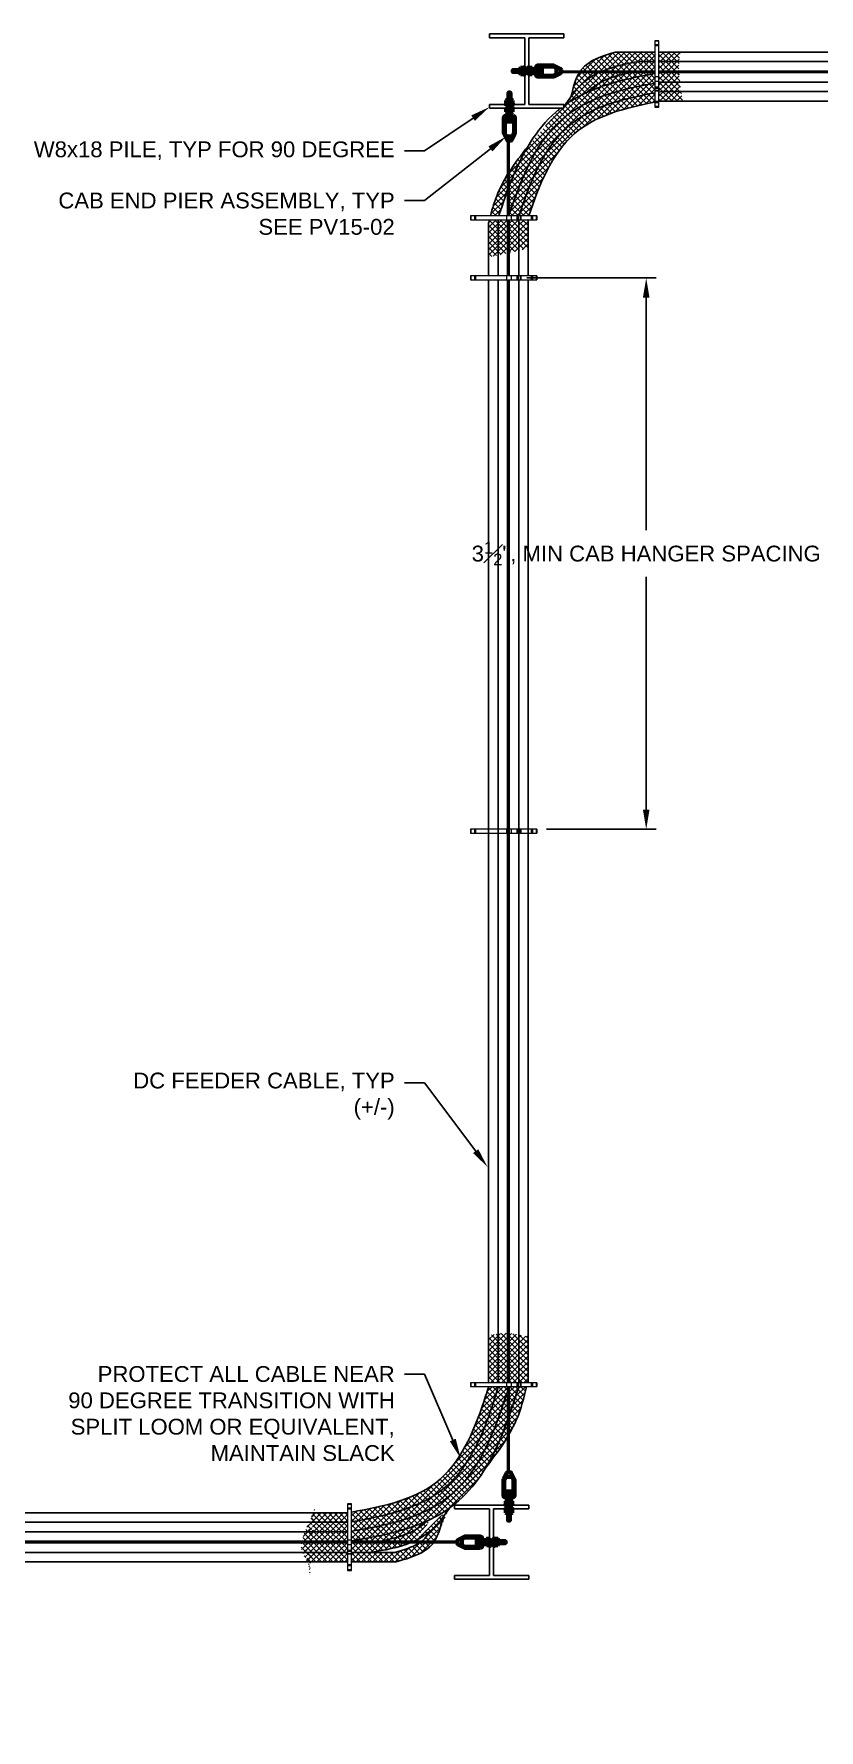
# Model space of a CAD drawing. Header units: inches. Extents: x -1851 to 6314, y -1304 to 4687.
# Drawn here: x 5504.25 to 5509.22, y 1822.73 to 1833.46 of the extents above; entities that cross this region are included whole.
import ezdxf
from ezdxf import colors
from ezdxf.entities.mleader import LeaderData, LeaderLine
from ezdxf.math import Vec2, Vec3

# ---------------------------------------------------------------- set-up
doc = ezdxf.new("R2010")
doc.units = ezdxf.units.IN
doc.header["$MEASUREMENT"] = 0
for name, color, linetype in [('DC Homerun', 8, 'Continuous'), ('E-DETL-CAB', 1, 'Continuous'), ('E-DETL-DF', 6, 'Continuous'), ('G-ANNO-TEXT', 1, 'Continuous'), ('S-BEAM', 7, 'Continuous'), ('WIRE MANAGEMENT', 4, 'Continuous'), ('XREF', 7, 'Continuous')]:
    doc.layers.add(name, color=color, linetype=linetype)
doc.layers.add('G-ANNO-NONPLOT', color=181, linetype='Continuous', plot=False)
doc.styles.add('NEI-A', font='arial.ttf')
doc.dimstyles.new('NEI-A', dxfattribs={"dimtxt": 0.1, "dimasz": 0.125, "dimexe": 0.0625, "dimexo": 0.0625, "dimgap": 0.0625, "dimtad": 0, "dimtih": 1, "dimtoh": 1, "dimdec": 4, "dimzin": 3, "dimdsep": 46, "dimlunit": 4, "dimtxsty": 'NEI-A', "dimcen": 0, "dimadec": 0, "dimazin": 0, "dimtfac": 0.75, "dimtdec": 4, "dimtofl": 0, "dimtmove": 0, "dimatfit": 3, "dimfxl": 1, "dimfrac": 1, "dimtolj": 1, "dimtzin": 0, "dimarcsym": 0})
pattern_1 = [(45, (-1886764.283495, -208742.922025), (-0.01767766952966, 0.01767766952966), []), (135, (-1886764.283495, -208742.922025), (-0.01767766952966, -0.01767766952966), [])]

msp = doc.modelspace()

# ---------------------------------------------------------------- blocks, each defined once
blk = doc.blocks.new('WBEAM')
at = {"layer": 'S-BEAM', "flags": 128}
for points in [[(1892263.8, 210565.29), (1892263.8, 210564.74)], [(1892263.8, 210565.29), (1892274.48, 210565.29)], [(1892263.8, 210564.74), (1892268.9, 210564.74)], [(1892268.9, 210555.16), (1892268.9, 210564.74)], [(1892269.46, 210564.74), (1892274.48, 210564.74)], [(1892269.46, 210555.16), (1892269.46, 210564.74)], [(1892274.48, 210565.29), (1892274.48, 210564.74)], [(1892263.8, 210555.16), (1892268.9, 210555.16)], [(1892263.8, 210554.62), (1892274.48, 210554.62)], [(1892269.46, 210555.16), (1892274.48, 210555.16)]]:
    blk.add_lwpolyline(points, dxfattribs=at)
at = {"layer": 'XREF', "flags": 128}
for points in [[(1892263.8, 210555.16), (1892263.8, 210554.62)], [(1892274.48, 210555.16), (1892274.48, 210554.62)]]:
    blk.add_lwpolyline(points, dxfattribs=at)
blk = doc.blocks.new('HANGER TOP')
at = {"layer": 'WIRE MANAGEMENT', "color": 4, "linetype": 'Continuous', "lineweight": 18, "elevation": 0.12, "flags": 128}
blk.add_lwpolyline([(1892241.66, 210595.8), (1892241.16, 210595.8), (1892241.16, 210587.4), (1892241.66, 210587.4)], close=True, dxfattribs=at)
for points in [[(1892241.66, 210595.8), (1892241.16, 210595.8)], [(1892241.66, 210595.74), (1892241.16, 210595.74)], [(1892241.66, 210595.26), (1892241.16, 210595.26)], [(1892241.66, 210595.13), (1892241.16, 210595.13)], [(1892241.66, 210591.22), (1892241.16, 210591.22)], [(1892241.66, 210590.64), (1892241.16, 210590.64)], [(1892241.66, 210589.91), (1892241.16, 210589.91)], [(1892241.66, 210589.77), (1892241.16, 210589.77)], [(1892241.66, 210589.49), (1892241.16, 210589.49)], [(1892241.66, 210589.43), (1892241.16, 210589.43)], [(1892241.66, 210588.09), (1892241.16, 210588.09)], [(1892241.66, 210587.95), (1892241.16, 210587.95)], [(1892241.66, 210587.46), (1892241.16, 210587.46)], [(1892241.66, 210587.4), (1892241.16, 210587.4)]]:
    blk.add_lwpolyline(points, dxfattribs=at)
blk = doc.blocks.new('*D70')
at = {"layer": 'Defpoints', "color": 0, "transparency": 16777216}
for p in [(5507.304, 1831.913, 0.006), (5507.43, 1828.426, 0.006), (5508.122, 1828.426)]:
    blk.add_point(p, dxfattribs=at)
at = {"layer": 'G-ANNO-TEXT', "color": 0, "lineweight": -2, "transparency": 16777216}
for p, q in [((5507.367, 1831.913), (5508.184, 1831.913)), ((5508.122, 1831.788), (5508.122, 1830.317)), ((5508.122, 1828.551), (5508.122, 1830.022)), ((5507.492, 1828.426), (5508.184, 1828.426))]:
    blk.add_line(p, q, dxfattribs=at)
at = {"layer": 'G-ANNO-TEXT', "color": 0, "transparency": 16777216}
for points in [[(5508.101, 1831.788), (5508.143, 1831.788), (5508.122, 1831.913)], [(5508.101, 1828.551), (5508.143, 1828.551), (5508.122, 1828.426)]]:
    blk.add_solid(points, dxfattribs=at)
at = {"layer": 'G-ANNO-TEXT', "color": 0, "transparency": 16777216, "insert": (5508.122, 1830.17), "char_height": 0.1, "attachment_point": 5, "style": 'NEI-A'}
blk.add_mtext('\\A1;3{\\H0.75x;\\S1#2;}", MIN CAB HANGER SPACING', dxfattribs=at)

# ---------------------------------------------------------------- dimensions: what is measured, and where the dimension line sits
at = {"layer": 'G-ANNO-TEXT'}
dim = msp.add_linear_dim(base=(5508.12194, 1828.42584), p1=(5507.3044, 1831.91334, 0.00593), p2=(5507.42984, 1828.42584, 0.00593), angle=90, text='<>, MIN CAB HANGER SPACING', dimstyle='NEI-A', dxfattribs=at)
dim.commit()
dim.dimension.update_dxf_attribs({"geometry": '*D70', "text_midpoint": (5508.12194, 1830.16959)})

# ---------------------------------------------------------------- hatches: boundary and pattern name
at = {"layer": 'DC Homerun'}
h = msp.add_hatch(dxfattribs=at)
h.set_pattern_fill('ANSI37', color=256, scale=0.2)
h.set_pattern_definition(pattern_1)
edge = h.paths.add_edge_path(flags=17)
edge.add_spline(control_points=[(5507.38044, 1832.30602), (5507.44237, 1832.49549), (5507.60116, 1832.88957), (5507.98201, 1832.98696), (5508.17686, 1833.02491)], knot_values=[0.1103675, 0.1103675, 0.1103675, 0.1103675, 0.70193898, 1.25302087, 1.25302087, 1.25302087, 1.25302087], degree=3, periodic=0)
edge.add_line((5508.17686, 1833.02491), (5508.17686, 1833.0839))
edge.add_spline(control_points=[(5508.17686, 1833.0839), (5508.10156, 1833.07025), (5508.0264, 1833.05487), (5507.83467, 1833.00021), (5507.72146, 1832.95172), (5507.53522, 1832.78931), (5507.4685, 1832.68102), (5507.37727, 1832.48305), (5507.34667, 1832.39604), (5507.31912, 1832.30602)], knot_values=[0.09771091, 0.09771091, 0.09771091, 0.09771091, 0.31058221, 0.31058221, 0.65940635, 0.65940635, 1.0082305, 1.0082305, 1.26584459, 1.26584459, 1.26584459, 1.26584459], degree=3, periodic=0)
edge.add_line((5507.31912, 1832.30602), (5507.38044, 1832.30602))
edge = h.paths.add_edge_path()
edge.add_spline(control_points=[(5507.31912, 1832.30602), (5507.34667, 1832.39604), (5507.37727, 1832.48305), (5507.4685, 1832.68102), (5507.53522, 1832.78931), (5507.72146, 1832.95172), (5507.83467, 1833.00021), (5508.0264, 1833.05487), (5508.10156, 1833.07025), (5508.17686, 1833.0839)], knot_values=[0.09771091, 0.09771091, 0.09771091, 0.09771091, 0.355325, 0.355325, 0.70414915, 0.70414915, 1.05297329, 1.05297329, 1.26584459, 1.26584459, 1.26584459, 1.26584459], degree=3, periodic=0)
edge.add_line((5508.17686, 1833.0839), (5508.17686, 1833.14488))
edge.add_spline(control_points=[(5508.17686, 1833.14488), (5508.09834, 1833.13083), (5508.01879, 1833.11489), (5507.81984, 1833.05867), (5507.70063, 1833.00934), (5507.46607, 1832.81322), (5507.38379, 1832.65554), (5507.29905, 1832.44124), (5507.27833, 1832.38023), (5507.25559, 1832.31681)], knot_values=[0.08774679, 0.08774679, 0.08774679, 0.08774679, 0.30735026, 0.30735026, 0.64748609, 0.64748609, 1.09604006, 1.09604006, 1.27537667, 1.27537667, 1.27537667, 1.27537667], degree=3, periodic=0)
edge.add_line((5507.25559, 1832.31681), (5507.25559, 1832.30602))
edge.add_line((5507.25559, 1832.30602), (5507.31912, 1832.30602))
edge = h.paths.add_edge_path()
edge.add_spline(control_points=[(5507.25559, 1832.31681), (5507.27833, 1832.38023), (5507.29905, 1832.44124), (5507.38379, 1832.65554), (5507.46607, 1832.81322), (5507.70063, 1833.00934), (5507.81984, 1833.05867), (5508.01879, 1833.11489), (5508.09834, 1833.13083), (5508.17686, 1833.14488)], knot_values=[0.08774679, 0.08774679, 0.08774679, 0.08774679, 0.2670834, 0.2670834, 0.71563737, 0.71563737, 1.0557732, 1.0557732, 1.27537667, 1.27537667, 1.27537667, 1.27537667], degree=3, periodic=0)
edge.add_line((5508.17686, 1833.14488), (5508.17686, 1833.20583))
edge.add_spline(control_points=[(5508.17686, 1833.20583), (5508.09558, 1833.19146), (5508.01191, 1833.17504), (5507.86828, 1833.13488), (5507.80737, 1833.11419), (5507.7481, 1833.08711)], knot_values=[0.07798936, 0.07798936, 0.07798936, 0.07798936, 0.30351142, 0.30351142, 0.46713475, 0.46713475, 0.46713475, 0.46713475], degree=3, periodic=0)
edge.add_spline(control_points=[(5507.7481, 1833.08711), (5507.69729, 1833.06389), (5507.64769, 1833.03598), (5507.60066, 1833.00174)], knot_values=[0.46713475, 0.46713475, 0.46713475, 0.46713475, 0.60738556, 0.60738556, 0.60738556, 0.60738556], degree=3, periodic=0)
edge.add_line((5507.60066, 1833.00174), (5507.60066, 1832.9872))
edge.add_line((5507.60066, 1832.9872), (5507.58134, 1832.9872))
edge.add_spline(control_points=[(5507.58134, 1832.9872), (5507.57906, 1832.98543), (5507.5768, 1832.98365), (5507.44219, 1832.87641), (5507.35548, 1832.72975), (5507.27996, 1832.55623), (5507.2676, 1832.52551), (5507.25559, 1832.49376)], knot_values=[0.62674512, 0.62674512, 0.62674512, 0.62674512, 0.63362722, 0.63362722, 1.0369608, 1.0369608, 1.12391742, 1.12391742, 1.12391742, 1.12391742], degree=3, periodic=0)
edge.add_line((5507.25559, 1832.49376), (5507.25559, 1832.31681))
edge = h.paths.add_edge_path()
edge.add_spline(control_points=[(5507.19, 1832.30602), (5507.20358, 1832.3467), (5507.21759, 1832.38874), (5507.24559, 1832.47516)], knot_values=[1.1907845, 1.1907845, 1.1907845, 1.1907845, 1.28044886, 1.28044886, 1.28044886, 1.28044886], degree=3, periodic=0)
edge.add_line((5507.24559, 1832.47516), (5507.24559, 1832.57061))
edge.add_spline(control_points=[(5507.24559, 1832.57061), (5507.21017, 1832.50618), (5507.17296, 1832.4325), (5507.14909, 1832.35272), (5507.13697, 1832.30602)], knot_values=[0.27500987, 0.27500987, 0.27500987, 0.27500987, 0.3809926, 0.52500811, 0.52500811, 0.52500811, 0.52500811], degree=3, periodic=0)
edge.add_line((5507.13697, 1832.30602), (5507.19, 1832.30602))
edge = h.paths.add_edge_path(flags=17)
edge.add_spline(control_points=[(5507.25559, 1832.49376), (5507.2676, 1832.52551), (5507.27996, 1832.55623), (5507.35548, 1832.72975), (5507.44219, 1832.87641), (5507.5768, 1832.98365), (5507.57906, 1832.98543), (5507.58134, 1832.9872)], knot_values=[0.62674512, 0.62674512, 0.62674512, 0.62674512, 0.71370174, 0.71370174, 1.11703533, 1.11703533, 1.12391742, 1.12391742, 1.12391742, 1.12391742], degree=3, periodic=0)
edge.add_spline(control_points=[(5507.37484, 1832.74705), (5507.33312, 1832.69309), (5507.29184, 1832.63892), (5507.25559, 1832.58246)], knot_values=[0.01984599, 0.01984599, 0.01984599, 0.01984599, 0.22117065, 0.22117065, 0.22117065, 0.22117065], degree=3, periodic=0)
edge.add_line((5507.25559, 1832.58246), (5507.25559, 1832.49376))
edge = h.paths.add_edge_path()
edge.add_spline(control_points=[(5507.7481, 1833.08711), (5507.80737, 1833.11419), (5507.86828, 1833.13488), (5508.01191, 1833.17504), (5508.09558, 1833.19146), (5508.17686, 1833.20583)], knot_values=[0.07798936, 0.07798936, 0.07798936, 0.07798936, 0.2416127, 0.2416127, 0.46713475, 0.46713475, 0.46713475, 0.46713475], degree=3, periodic=0)
edge.add_line((5508.17686, 1833.20583), (5508.17686, 1833.21176))
edge.add_line((5508.17686, 1833.21176), (5508.02479, 1833.21176))
edge.add_spline(control_points=[(5508.02479, 1833.21176), (5507.98424, 1833.2039), (5507.9456, 1833.19471), (5507.84547, 1833.16148), (5507.79411, 1833.13211), (5507.7481, 1833.08711)], knot_values=[0.12920697, 0.12920697, 0.12920697, 0.12920697, 0.25324888, 0.25324888, 0.47805755, 0.47805755, 0.47805755, 0.47805755], degree=3, periodic=0)
edge = h.paths.add_edge_path(flags=17)
edge.add_line((5508.17686, 1833.28176), (5508.07592, 1833.28176))
edge.add_spline(control_points=[(5508.07592, 1833.28176), (5507.99894, 1833.26928), (5507.92379, 1833.25406), (5507.84722, 1833.22176)], knot_values=[0.06855312, 0.06855312, 0.06855312, 0.06855312, 0.29064238, 0.29064238, 0.29064238, 0.29064238], degree=3, periodic=0)
edge.add_line((5507.84722, 1833.22176), (5508.17686, 1833.22176))
edge.add_line((5508.17686, 1833.22176), (5508.17686, 1833.28176))
edge = h.paths.add_edge_path()
edge.add_line((5508.17686, 1833.34176), (5507.9272, 1833.34176))
edge.add_spline(control_points=[(5507.9272, 1833.34176), (5507.84153, 1833.31811), (5507.75824, 1833.28974), (5507.71088, 1833.22877), (5507.7082, 1833.22176)], knot_values=[0.03631013, 0.03631013, 0.03631013, 0.03631013, 0.27972561, 0.28590575, 0.28590575, 0.28590575, 0.28590575], degree=3, periodic=0)
edge.add_line((5507.7082, 1833.22176), (5507.84722, 1833.22176))
edge.add_spline(control_points=[(5507.84722, 1833.22176), (5507.92379, 1833.25406), (5507.99894, 1833.26928), (5508.07592, 1833.28176)], knot_values=[0.06855312, 0.06855312, 0.06855312, 0.06855312, 0.29064238, 0.29064238, 0.29064238, 0.29064238], degree=3, periodic=0)
edge.add_line((5508.07592, 1833.28176), (5508.17686, 1833.28176))
edge.add_line((5508.17686, 1833.28176), (5508.17686, 1833.34176))
edge = h.paths.add_edge_path()
edge.add_spline(control_points=[(5507.7481, 1833.08711), (5507.79411, 1833.13211), (5507.84547, 1833.16148), (5507.9456, 1833.19471), (5507.98424, 1833.2039), (5508.02479, 1833.21176)], knot_values=[0.12920697, 0.12920697, 0.12920697, 0.12920697, 0.35401563, 0.35401563, 0.47805755, 0.47805755, 0.47805755, 0.47805755], degree=3, periodic=0)
edge.add_line((5508.02479, 1833.21176), (5507.82125, 1833.21176))
edge.add_spline(control_points=[(5507.82125, 1833.21176), (5507.79803, 1833.20049), (5507.71383, 1833.15097), (5507.65048, 1833.07043), (5507.60692, 1833.00625)], knot_values=[0.33018941, 0.33018941, 0.33018941, 0.33018941, 0.41028783, 0.63581084, 0.63581084, 0.63581084, 0.63581084], degree=3, periodic=0)
edge.add_spline(control_points=[(5507.60066, 1833.00174), (5507.64769, 1833.03598), (5507.69729, 1833.06389), (5507.7481, 1833.08711)], knot_values=[0.46713475, 0.46713475, 0.46713475, 0.46713475, 0.60738556, 0.60738556, 0.60738556, 0.60738556], degree=3, periodic=0)
edge = h.paths.add_edge_path(flags=16)
edge.add_spline(control_points=[(5507.60692, 1833.00625), (5507.65048, 1833.07043), (5507.71383, 1833.15097), (5507.79803, 1833.20049), (5507.82125, 1833.21176)], knot_values=[0.33018941, 0.33018941, 0.33018941, 0.33018941, 0.55571242, 0.63581084, 0.63581084, 0.63581084, 0.63581084], degree=3, periodic=0)
edge.add_line((5507.82125, 1833.21176), (5507.69916, 1833.21176))
edge.add_spline(control_points=[(5507.69916, 1833.21176), (5507.67356, 1833.17035), (5507.66009, 1833.11793), (5507.64837, 1833.06392)], knot_values=[0.30597185, 0.30597185, 0.30597185, 0.30597185, 0.46120555, 0.46120555, 0.46120555, 0.46120555], degree=3, periodic=0)
h = msp.add_hatch(dxfattribs=at)
h.set_pattern_fill('ANSI37', color=256, scale=0.2)
h.set_pattern_definition(pattern_1)
edge = h.paths.add_edge_path()
edge.add_spline(control_points=[(5508.33003, 1833.28176), (5508.33156, 1833.30379), (5508.33466, 1833.32393), (5508.33967, 1833.34176)], knot_values=[0.29727799, 0.29727799, 0.29727799, 0.29727799, 0.36027658, 0.36027658, 0.36027658, 0.36027658], degree=3, periodic=0)
edge.add_line((5508.33967, 1833.34176), (5508.20186, 1833.34176))
edge.add_line((5508.20186, 1833.34176), (5508.20186, 1833.28176))
edge.add_line((5508.20186, 1833.28176), (5508.33003, 1833.28176))
edge = h.paths.add_edge_path()
edge.add_spline(control_points=[(5508.32936, 1833.22176), (5508.32858, 1833.24296), (5508.32874, 1833.26305), (5508.33003, 1833.28176)], knot_values=[0.24378531, 0.24378531, 0.24378531, 0.24378531, 0.29727799, 0.29727799, 0.29727799, 0.29727799], degree=3, periodic=0)
edge.add_line((5508.33003, 1833.28176), (5508.20186, 1833.28176))
edge.add_line((5508.20186, 1833.28176), (5508.20186, 1833.22176))
edge.add_line((5508.20186, 1833.22176), (5508.32936, 1833.22176))
edge = h.paths.add_edge_path()
edge.add_line((5508.32979, 1833.21176), (5508.2108, 1833.21176))
edge.add_spline(control_points=[(5508.2108, 1833.21176), (5508.20782, 1833.21124), (5508.20484, 1833.21073), (5508.20186, 1833.21021)], knot_values=[0.04645989, 0.04645989, 0.04645989, 0.04645989, 0.05479481, 0.05479481, 0.05479481, 0.05479481], degree=3, periodic=0)
edge.add_line((5508.20186, 1833.21021), (5508.20186, 1833.1493))
edge.add_spline(control_points=[(5508.20186, 1833.1493), (5508.20657, 1833.15012), (5508.21128, 1833.15094), (5508.21599, 1833.15176)], knot_values=[0.0511736, 0.0511736, 0.0511736, 0.0511736, 0.06440302, 0.06440302, 0.06440302, 0.06440302], degree=3, periodic=0)
edge.add_line((5508.21596, 1833.15176), (5508.33462, 1833.15176))
edge.add_spline(control_points=[(5508.33462, 1833.15176), (5508.33239, 1833.1725), (5508.33073, 1833.19256), (5508.32979, 1833.21176)], knot_values=[0.18779748, 0.18779748, 0.18779748, 0.18779748, 0.23544532, 0.23544532, 0.23544532, 0.23544532], degree=3, periodic=0)
edge = h.paths.add_edge_path()
edge.add_spline(control_points=[(5508.34227, 1833.09176), (5508.3393, 1833.11227), (5508.33671, 1833.13231), (5508.33462, 1833.15176)], knot_values=[0.14313835, 0.14313835, 0.14313835, 0.14313835, 0.18779748, 0.18779748, 0.18779748, 0.18779748], degree=3, periodic=0)
edge.add_line((5508.33462, 1833.15176), (5508.21599, 1833.15176))
edge.add_spline(control_points=[(5508.21599, 1833.15176), (5508.21128, 1833.15094), (5508.20657, 1833.15012), (5508.20186, 1833.1493)], knot_values=[0.0511736, 0.0511736, 0.0511736, 0.0511736, 0.06440302, 0.06440302, 0.06440302, 0.06440302], degree=3, periodic=0)
edge.add_line((5508.20186, 1833.1493), (5508.20186, 1833.08837))
edge.add_spline(control_points=[(5508.20186, 1833.08837), (5508.20831, 1833.08951), (5508.21476, 1833.09064), (5508.22121, 1833.09176)], knot_values=[0.05592196, 0.05592196, 0.05592196, 0.05592196, 0.07415573, 0.07415573, 0.07415573, 0.07415573], degree=3, periodic=0)
edge.add_line((5508.22113, 1833.09176), (5508.34227, 1833.09176))
edge = h.paths.add_edge_path()
edge.add_spline(control_points=[(5508.35175, 1833.03176), (5508.34831, 1833.0521), (5508.34512, 1833.07214), (5508.34227, 1833.09176)], knot_values=[0.10041149, 0.10041149, 0.10041149, 0.10041149, 0.14313835, 0.14313835, 0.14313835, 0.14313835], degree=3, periodic=0)
edge.add_line((5508.34227, 1833.09176), (5508.22121, 1833.09176))
edge.add_spline(control_points=[(5508.22121, 1833.09176), (5508.21476, 1833.09064), (5508.20831, 1833.08951), (5508.20186, 1833.08837)], knot_values=[0.05592196, 0.05592196, 0.05592196, 0.05592196, 0.07415573, 0.07415573, 0.07415573, 0.07415573], degree=3, periodic=0)
edge.add_line((5508.20186, 1833.08837), (5508.20186, 1833.02973))
edge.add_spline(control_points=[(5508.20186, 1833.02973), (5508.20542, 1833.03041), (5508.20899, 1833.03108), (5508.21256, 1833.03176)], knot_values=[0.07682176, 0.07682176, 0.07682176, 0.07682176, 0.08685364, 0.08685364, 0.08685364, 0.08685364], degree=3, periodic=0)
edge.add_line((5508.21254, 1833.03176), (5508.35175, 1833.03176))
h = msp.add_hatch(dxfattribs=at)
h.set_pattern_fill('ANSI37', color=256, scale=0.2)
h.set_pattern_definition(pattern_1)
edge = h.paths.add_edge_path()
edge.add_line((5507.37559, 1832.28102), (5507.31559, 1832.28102))
edge.add_line((5507.31559, 1832.28102), (5507.31559, 1832.08604))
edge.add_spline(control_points=[(5507.31559, 1832.08604), (5507.32898, 1832.08944), (5507.34901, 1832.09476), (5507.36895, 1832.10044), (5507.37559, 1832.10237)], knot_values=[0.24769185, 0.24769185, 0.24769185, 0.24769185, 0.2891767, 0.30992533, 0.30992533, 0.30992533, 0.30992533], degree=3, periodic=0)
edge.add_line((5507.37559, 1832.10237), (5507.37559, 1832.28102))
edge = h.paths.add_edge_path()
edge.add_line((5507.24559, 1832.28102), (5507.18559, 1832.28102))
edge.add_line((5507.18559, 1832.28102), (5507.18559, 1832.05665))
edge.add_spline(control_points=[(5507.18559, 1832.05665), (5507.20563, 1832.06074), (5507.22564, 1832.06497), (5507.24559, 1832.06941)], knot_values=[0.1143794, 0.1143794, 0.1143794, 0.1143794, 0.17570298, 0.17570298, 0.17570298, 0.17570298], degree=3, periodic=0)
edge.add_line((5507.24559, 1832.06941), (5507.24559, 1832.28102))
edge = h.paths.add_edge_path()
edge.add_line((5507.18559, 1832.28102), (5507.13064, 1832.28102))
edge.add_spline(control_points=[(5507.13064, 1832.28102), (5507.12893, 1832.27415), (5507.12725, 1832.26727), (5507.12559, 1832.26038)], knot_values=[0.55064256, 0.55064256, 0.55064256, 0.55064256, 0.57173669, 0.57173669, 0.57173669, 0.57173669], degree=3, periodic=0)
edge.add_line((5507.12559, 1832.26038), (5507.12559, 1832.04476))
edge.add_spline(control_points=[(5507.12559, 1832.04476), (5507.14561, 1832.04863), (5507.16562, 1832.05257), (5507.18559, 1832.05665)], knot_values=[0.05327713, 0.05327713, 0.05327713, 0.05327713, 0.1143794, 0.1143794, 0.1143794, 0.1143794], degree=3, periodic=0)
edge.add_line((5507.18559, 1832.05665), (5507.18559, 1832.28102))
edge = h.paths.add_edge_path()
edge.add_line((5507.31559, 1832.28102), (5507.25559, 1832.28102))
edge.add_line((5507.25559, 1832.28102), (5507.25559, 1832.07165))
edge.add_spline(control_points=[(5507.25559, 1832.07165), (5507.27565, 1832.07619), (5507.29566, 1832.08096), (5507.31559, 1832.08604)], knot_values=[0.18595367, 0.18595367, 0.18595367, 0.18595367, 0.24769185, 0.24769185, 0.24769185, 0.24769185], degree=3, periodic=0)
edge.add_line((5507.31559, 1832.08604), (5507.31559, 1832.28102))
h = msp.add_hatch(dxfattribs=at)
h.set_pattern_fill('ANSI37', color=256, scale=0.2)
h.set_pattern_definition(pattern_1)
edge = h.paths.add_edge_path()
edge.add_spline(control_points=[(5507.25559, 1824.60037), (5507.2737, 1824.63166), (5507.3218, 1824.7264), (5507.3478, 1824.83124), (5507.36436, 1824.90084)], knot_values=[0.27192863, 0.27192863, 0.27192863, 0.27192863, 0.3809926, 0.59371626, 0.59371626, 0.59371626, 0.59371626], degree=3, periodic=0)
edge.add_line((5507.36436, 1824.90084), (5507.31721, 1824.90084))
edge.add_spline(control_points=[(5507.31721, 1824.90084), (5507.29431, 1824.83228), (5507.27473, 1824.77301), (5507.25559, 1824.71849)], knot_values=[1.18825708, 1.18825708, 1.18825708, 1.18825708, 1.32824492, 1.32824492, 1.32824492, 1.32824492], degree=3, periodic=0)
edge.add_line((5507.25559, 1824.71849), (5507.25559, 1824.60037))
edge = h.paths.add_edge_path()
edge.add_spline(control_points=[(5507.31559, 1825.23028), (5507.29556, 1825.2339), (5507.27556, 1825.23648), (5507.25559, 1825.23769)], knot_values=[0.18132957, 0.18132957, 0.18132957, 0.18132957, 0.24241789, 0.24241789, 0.24241789, 0.24241789], degree=3, periodic=0)
edge.add_line((5507.25559, 1825.23769), (5507.25559, 1824.92584))
edge.add_line((5507.25559, 1824.92584), (5507.31559, 1824.92584))
edge.add_line((5507.31559, 1824.92584), (5507.31559, 1825.23028))
edge = h.paths.add_edge_path()
edge.add_spline(control_points=[(5507.24559, 1825.23818), (5507.22677, 1825.23888), (5507.20676, 1825.23826), (5507.1868, 1825.23587), (5507.18559, 1825.23572)], knot_values=[0.25261532, 0.25261532, 0.25261532, 0.25261532, 0.31020119, 0.31391567, 0.31391567, 0.31391567, 0.31391567], degree=3, periodic=0)
edge.add_line((5507.18559, 1825.23572), (5507.18559, 1824.92584))
edge.add_line((5507.18559, 1824.92584), (5507.24559, 1824.92584))
edge.add_line((5507.24559, 1824.92584), (5507.24559, 1825.23818))
edge = h.paths.add_edge_path()
edge.add_spline(control_points=[(5507.18559, 1825.23572), (5507.16556, 1825.23322), (5507.14556, 1825.22899), (5507.12559, 1825.22397)], knot_values=[0.31391567, 0.31391567, 0.31391567, 0.31391567, 0.37541579, 0.37541579, 0.37541579, 0.37541579], degree=3, periodic=0)
edge.add_line((5507.12559, 1825.22397), (5507.12559, 1824.92584))
edge.add_line((5507.12559, 1824.92584), (5507.18559, 1824.92584))
edge.add_line((5507.18559, 1824.92584), (5507.18559, 1825.23572))
edge = h.paths.add_edge_path()
edge.add_spline(control_points=[(5507.37559, 1825.21673), (5507.35557, 1825.22204), (5507.33557, 1825.22668), (5507.31559, 1825.23028)], knot_values=[0.12037328, 0.12037328, 0.12037328, 0.12037328, 0.18132957, 0.18132957, 0.18132957, 0.18132957], degree=3, periodic=0)
edge.add_line((5507.31559, 1825.23028), (5507.31559, 1824.92584))
edge.add_line((5507.31559, 1824.92584), (5507.37559, 1824.92584))
edge.add_line((5507.37559, 1824.92584), (5507.37559, 1825.21673))
h = msp.add_hatch(dxfattribs=at)
h.set_pattern_fill('ANSI37', color=256, scale=0.2)
h.set_pattern_definition(pattern_1)
edge = h.paths.add_edge_path()
edge.add_spline(control_points=[(5506.25862, 1823.98614), (5506.35296, 1824.0024), (5506.4496, 1824.02014), (5506.66494, 1824.08098), (5506.78415, 1824.13032), (5507.01872, 1824.32644), (5507.101, 1824.48411), (5507.1914, 1824.71276), (5507.21598, 1824.78802), (5507.24559, 1824.86787)], knot_values=[0.04162571, 0.04162571, 0.04162571, 0.04162571, 0.30735026, 0.30735026, 0.64748609, 0.64748609, 1.09604006, 1.09604006, 1.31740672, 1.31740672, 1.31740672, 1.31740672], degree=3, periodic=0)
edge.add_line((5507.24559, 1824.86787), (5507.24559, 1824.90084))
edge.add_line((5507.24559, 1824.90084), (5507.18559, 1824.90084))
edge.add_spline(control_points=[(5507.18559, 1824.90084), (5507.15273, 1824.78674), (5507.11707, 1824.67737), (5507.01629, 1824.45864), (5506.94956, 1824.35034), (5506.76332, 1824.18793), (5506.65011, 1824.13944), (5506.44252, 1824.08027), (5506.3503, 1824.06294), (5506.25862, 1824.04703)], knot_values=[0.05124532, 0.05124532, 0.05124532, 0.05124532, 0.37244315, 0.37244315, 0.7212673, 0.7212673, 1.07009144, 1.07009144, 1.32942833, 1.32942833, 1.32942833, 1.32942833], degree=3, periodic=0)
edge.add_line((5506.25862, 1824.04703), (5506.25862, 1823.98614))
edge = h.paths.add_edge_path(flags=17)
edge.add_spline(control_points=[(5506.25862, 1824.04703), (5506.3503, 1824.06294), (5506.44252, 1824.08027), (5506.65011, 1824.13944), (5506.76332, 1824.18793), (5506.94956, 1824.35034), (5507.01629, 1824.45864), (5507.11707, 1824.67737), (5507.15273, 1824.78674), (5507.18559, 1824.90084)], knot_values=[0.05124532, 0.05124532, 0.05124532, 0.05124532, 0.31058221, 0.31058221, 0.65940635, 0.65940635, 1.0082305, 1.0082305, 1.32942833, 1.32942833, 1.32942833, 1.32942833], degree=3, periodic=0)
edge.add_line((5507.18559, 1824.90084), (5507.12584, 1824.90084))
edge.add_spline(control_points=[(5507.12584, 1824.90084), (5507.11951, 1824.88079), (5507.05311, 1824.67105), (5506.8792, 1824.23359), (5506.46945, 1824.14483), (5506.25862, 1824.10795)], knot_values=[0.06098926, 0.06098926, 0.06098926, 0.06098926, 0.12431201, 0.72302807, 1.3234882, 1.3234882, 1.3234882, 1.3234882], degree=3, periodic=0)
edge.add_line((5506.25862, 1824.10795), (5506.25862, 1824.04703))
edge = h.paths.add_edge_path()
edge.add_spline(control_points=[(5506.73669, 1824.05255), (5506.797, 1824.08011), (5506.85561, 1824.11428), (5507.04259, 1824.26324), (5507.1293, 1824.4099), (5507.21097, 1824.59755), (5507.2283, 1824.64232), (5507.24559, 1824.69035)], knot_values=[0.46713475, 0.46713475, 0.46713475, 0.46713475, 0.63362722, 0.63362722, 1.0369608, 1.0369608, 1.16381576, 1.16381576, 1.16381576, 1.16381576], degree=3, periodic=0)
edge.add_line((5507.24559, 1824.69035), (5507.24559, 1824.86787))
edge.add_spline(control_points=[(5507.24559, 1824.86787), (5507.21598, 1824.78802), (5507.1914, 1824.71276), (5507.101, 1824.48411), (5507.01872, 1824.32644), (5506.78415, 1824.13032), (5506.66494, 1824.08098), (5506.4496, 1824.02014), (5506.35296, 1824.0024), (5506.25862, 1823.98614)], knot_values=[0.04162571, 0.04162571, 0.04162571, 0.04162571, 0.26299238, 0.26299238, 0.71154635, 0.71154635, 1.05168217, 1.05168217, 1.31740672, 1.31740672, 1.31740672, 1.31740672], degree=3, periodic=0)
edge.add_line((5506.25862, 1823.98614), (5506.25862, 1823.92525))
edge.add_spline(control_points=[(5506.25862, 1823.92525), (5506.35513, 1823.9418), (5506.45593, 1823.95987), (5506.6165, 1824.00478), (5506.67742, 1824.02547), (5506.73669, 1824.05255)], knot_values=[0.03208975, 0.03208975, 0.03208975, 0.03208975, 0.30351142, 0.30351142, 0.46713475, 0.46713475, 0.46713475, 0.46713475], degree=3, periodic=0)
h = msp.add_hatch(dxfattribs=at)
h.set_pattern_fill('ANSI37', color=256, scale=0.2)
h.set_pattern_definition(pattern_1)
edge = h.paths.add_edge_path()
edge.add_spline(control_points=[(5507.25559, 1824.71849), (5507.27473, 1824.77301), (5507.29431, 1824.83228), (5507.31721, 1824.90084)], knot_values=[1.18825708, 1.18825708, 1.18825708, 1.18825708, 1.32824492, 1.32824492, 1.32824492, 1.32824492], degree=3, periodic=0)
edge.add_line((5507.31721, 1824.90084), (5507.25559, 1824.90084))
edge.add_line((5507.25559, 1824.90084), (5507.25559, 1824.71849))
h = msp.add_hatch(dxfattribs=at)
h.set_pattern_fill('ANSI37', color=256, scale=0.2)
h.set_pattern_definition(pattern_1)
edge = h.paths.add_edge_path()
edge.add_spline(control_points=[(5506.4343, 1823.92313), (5506.48424, 1823.93203), (5506.53173, 1823.94247), (5506.63931, 1823.97817), (5506.69068, 1824.00754), (5506.73669, 1824.05255)], knot_values=[0.10325193, 0.10325193, 0.10325193, 0.10325193, 0.25324888, 0.25324888, 0.47805755, 0.47805755, 0.47805755, 0.47805755], degree=3, periodic=0)
edge.add_spline(control_points=[(5506.73669, 1824.05255), (5506.67742, 1824.02547), (5506.6165, 1824.00478), (5506.45593, 1823.95987), (5506.35513, 1823.9418), (5506.25862, 1823.92525)], knot_values=[0.03208975, 0.03208975, 0.03208975, 0.03208975, 0.19571308, 0.19571308, 0.46713475, 0.46713475, 0.46713475, 0.46713475], degree=3, periodic=0)
edge.add_line((5506.25862, 1823.92525), (5506.25862, 1823.92313))
edge.add_line((5506.25862, 1823.92313), (5506.4343, 1823.92313))
edge = h.paths.add_edge_path()
edge.add_spline(control_points=[(5506.87787, 1824.1334), (5506.83431, 1824.06922), (5506.76856, 1823.98564), (5506.68036, 1823.93546), (5506.65341, 1823.92313)], knot_values=[0.31863091, 0.31863091, 0.31863091, 0.31863091, 0.54415392, 0.63581084, 0.63581084, 0.63581084, 0.63581084], degree=3, periodic=0)
edge.add_spline(control_points=[(5507.24559, 1824.69035), (5507.2283, 1824.64232), (5507.21097, 1824.59755), (5507.1293, 1824.4099), (5507.04259, 1824.26324), (5506.85561, 1824.11428), (5506.797, 1824.08011), (5506.73669, 1824.05255)], knot_values=[0.46713475, 0.46713475, 0.46713475, 0.46713475, 0.59398972, 0.59398972, 0.9973233, 0.9973233, 1.16381576, 1.16381576, 1.16381576, 1.16381576], degree=3, periodic=0)
edge.add_spline(control_points=[(5506.73669, 1824.05255), (5506.69068, 1824.00754), (5506.63931, 1823.97817), (5506.53173, 1823.94247), (5506.48424, 1823.93203), (5506.4343, 1823.92313)], knot_values=[0.10325193, 0.10325193, 0.10325193, 0.10325193, 0.32806059, 0.32806059, 0.47805755, 0.47805755, 0.47805755, 0.47805755], degree=3, periodic=0)
edge.add_line((5506.4343, 1823.92313), (5506.65341, 1823.92313))
edge = h.paths.add_edge_path(flags=16)
edge.add_spline(control_points=[(5506.37862, 1823.85313), (5506.46676, 1823.8667), (5506.55353, 1823.88233), (5506.63011, 1823.91313)], knot_values=[0.03954232, 0.03954232, 0.03954232, 0.03954232, 0.29259609, 0.29259609, 0.29259609, 0.29259609], degree=3, periodic=0)
edge.add_line((5506.63011, 1823.91313), (5506.25862, 1823.91313))
edge.add_line((5506.25862, 1823.91313), (5506.25862, 1823.85313))
edge.add_line((5506.25862, 1823.85313), (5506.37862, 1823.85313))
edge = h.paths.add_edge_path()
edge.add_spline(control_points=[(5506.54007, 1823.79313), (5506.63206, 1823.81793), (5506.72374, 1823.84598), (5506.77427, 1823.91135), (5506.77559, 1823.91313)], knot_values=[0.0197785, 0.0197785, 0.0197785, 0.0197785, 0.27972561, 0.28686695, 0.28686695, 0.28686695, 0.28686695], degree=3, periodic=0)
edge.add_line((5506.77559, 1823.91313), (5506.68824, 1823.91313))
edge.add_spline(control_points=[(5506.68824, 1823.91313), (5506.68566, 1823.91144), (5506.68298, 1823.90976), (5506.64306, 1823.88585), (5506.59005, 1823.86913), (5506.5319, 1823.85313)], knot_values=[0.02691809, 0.02691809, 0.02691809, 0.02691809, 0.03950792, 0.03950792, 0.2073356, 0.2073356, 0.2073356, 0.2073356], degree=3, periodic=0)
edge.add_line((5506.5319, 1823.85313), (5506.25862, 1823.85313))
edge.add_line((5506.25862, 1823.85313), (5506.25862, 1823.79313))
edge.add_line((5506.25862, 1823.79313), (5506.54007, 1823.79313))
edge = h.paths.add_edge_path(flags=17)
edge.add_spline(control_points=[(5506.83641, 1824.07573), (5506.82424, 1824.01963), (5506.81018, 1823.96524), (5506.78258, 1823.92313)], knot_values=[0.29994746, 0.29994746, 0.29994746, 0.29994746, 0.46120555, 0.46120555, 0.46120555, 0.46120555], degree=3, periodic=0)
edge.add_spline(control_points=[(5506.87787, 1824.1334), (5506.83431, 1824.06922), (5506.76856, 1823.98564), (5506.68036, 1823.93546), (5506.65341, 1823.92313)], knot_values=[0.31863091, 0.31863091, 0.31863091, 0.31863091, 0.54415392, 0.63581084, 0.63581084, 0.63581084, 0.63581084], degree=3, periodic=0)
edge.add_spline(control_points=[(5506.7453, 1823.97948), (5506.73401, 1823.95512), (5506.721, 1823.93803), (5506.70219, 1823.92313)], knot_values=[0.23162592, 0.23162592, 0.23162592, 0.23162592, 0.33720744, 0.33720744, 0.33720744, 0.33720744], degree=3, periodic=0)
edge.add_line((5506.70355, 1823.92313), (5506.78258, 1823.92313))
h = msp.add_hatch(dxfattribs=at)
h.set_pattern_fill('ANSI37', color=256, scale=0.2)
h.set_pattern_definition(pattern_1)
edge = h.paths.add_edge_path()
edge.add_spline(control_points=[(5507.24559, 1824.69035), (5507.2283, 1824.64232), (5507.21097, 1824.59755), (5507.1293, 1824.4099), (5507.04259, 1824.26324), (5506.80192, 1824.07151), (5506.67795, 1824.02196), (5506.45593, 1823.95987), (5506.35513, 1823.9418), (5506.25862, 1823.92525)], knot_values=[0.03208975, 0.03208975, 0.03208975, 0.03208975, 0.15894471, 0.15894471, 0.56227829, 0.56227829, 0.89239409, 0.89239409, 1.16381576, 1.16381576, 1.16381576, 1.16381576], degree=3, periodic=0)
edge.add_spline(control_points=[(5507.10995, 1824.39261), (5507.1581, 1824.45489), (5507.20566, 1824.51744), (5507.24559, 1824.58348)], knot_values=[0.01984599, 0.01984599, 0.01984599, 0.01984599, 0.25220451, 0.25220451, 0.25220451, 0.25220451], degree=3, periodic=0)
edge.add_line((5507.24559, 1824.58348), (5507.24559, 1824.69035))
h = msp.add_hatch(dxfattribs=at)
h.set_pattern_fill('ANSI37', color=256, scale=0.2)
h.set_pattern_definition(pattern_1)
edge = h.paths.add_edge_path()
edge.add_spline(control_points=[(5505.99483, 1823.79313), (5505.99121, 1823.8058), (5505.87803, 1823.87443), (5505.99106, 1824.02524), (5506.02494, 1824.12724)], knot_values=[0, 0, 0, 0, 0.0390547, 0.34925589, 0.34925589, 0.34925589, 0.34925589], degree=3, periodic=0)
edge.add_line((5505.97323, 1823.79313), (5506.23362, 1823.79313))
edge.add_line((5506.23362, 1823.79313), (5506.23362, 1823.85313))
edge.add_line((5506.23362, 1823.85313), (5505.96664, 1823.85313))
h = msp.add_hatch(dxfattribs=at)
h.set_pattern_fill('ANSI37', color=256, scale=0.2)
h.set_pattern_definition(pattern_1)
edge = h.paths.add_edge_path(flags=0)
edge.add_line((5506.23362, 1823.85313), (5505.96664, 1823.85313))
edge.add_spline(control_points=[(5505.99483, 1823.70778), (5505.98396, 1823.74587), (5505.94437, 1823.88464), (5505.99106, 1824.02524), (5506.02494, 1824.12724)], knot_values=[0, 0, 0, 0, 0.11733929, 0.42754048, 0.42754048, 0.42754048, 0.42754048], degree=3, periodic=0)
edge.add_line((5505.97323, 1823.79313), (5506.23362, 1823.79313))
edge.add_line((5506.23362, 1823.79313), (5506.23362, 1823.85313))
edge = h.paths.add_edge_path(flags=17)
edge.add_line((5506.23362, 1824.04313), (5505.99794, 1824.04313))
edge.add_spline(control_points=[(5505.99483, 1823.70778), (5505.98396, 1823.74587), (5505.94437, 1823.88464), (5505.99106, 1824.02524), (5506.02494, 1824.12724)], knot_values=[0, 0, 0, 0, 0.11733929, 0.42754048, 0.42754048, 0.42754048, 0.42754048], degree=3, periodic=0)
edge.add_line((5505.98184, 1823.98313), (5506.23362, 1823.98313))
edge.add_line((5506.23362, 1823.98313), (5506.23362, 1824.04313))
edge = h.paths.add_edge_path(flags=17)
edge.add_line((5506.23362, 1824.10313), (5506.01696, 1824.10313))
edge.add_spline(control_points=[(5505.99483, 1823.70778), (5505.98396, 1823.74587), (5505.94437, 1823.88464), (5505.99106, 1824.02524), (5506.02494, 1824.12724)], knot_values=[0, 0, 0, 0, 0.11733929, 0.42754048, 0.42754048, 0.42754048, 0.42754048], degree=3, periodic=0)
edge.add_line((5505.99794, 1824.04313), (5506.23362, 1824.04313))
edge.add_line((5506.23362, 1824.04313), (5506.23362, 1824.10313))
h = msp.add_hatch(dxfattribs=at)
h.set_pattern_fill('ANSI37', color=256, scale=0.2)
h.set_pattern_definition(pattern_1)
edge = h.paths.add_edge_path(flags=0)
edge.add_line((5506.23362, 1824.10313), (5506.01696, 1824.10313))
edge.add_spline(control_points=[(5505.99483, 1823.70778), (5505.98396, 1823.74587), (5505.94437, 1823.88464), (5505.99106, 1824.02524), (5506.02494, 1824.12724)], knot_values=[0, 0, 0, 0, 0.11733929, 0.42754048, 0.42754048, 0.42754048, 0.42754048], degree=3, periodic=0)
edge.add_line((5505.99794, 1824.04313), (5506.23362, 1824.04313))
edge.add_line((5506.23362, 1824.04313), (5506.23362, 1824.10313))
edge = h.paths.add_edge_path(flags=17)
edge.add_line((5506.23362, 1823.98313), (5505.98184, 1823.98313))
edge.add_spline(control_points=[(5505.99483, 1823.70778), (5505.98396, 1823.74587), (5505.94437, 1823.88464), (5505.99106, 1824.02524), (5506.02494, 1824.12724)], knot_values=[0, 0, 0, 0, 0.11733929, 0.42754048, 0.42754048, 0.42754048, 0.42754048], degree=3, periodic=0)
edge.add_line((5505.97062, 1823.92313), (5506.23362, 1823.92313))
edge.add_line((5506.23362, 1823.92313), (5506.23362, 1823.98313))
edge = h.paths.add_edge_path(flags=17)
edge.add_line((5506.23362, 1823.91313), (5505.96941, 1823.91313))
edge.add_spline(control_points=[(5505.99483, 1823.70778), (5505.98396, 1823.74587), (5505.94437, 1823.88464), (5505.99106, 1824.02524), (5506.02494, 1824.12724)], knot_values=[0, 0, 0, 0, 0.11733929, 0.42754048, 0.42754048, 0.42754048, 0.42754048], degree=3, periodic=0)
edge.add_line((5505.96664, 1823.85313), (5506.23362, 1823.85313))
edge.add_line((5506.23362, 1823.85313), (5506.23362, 1823.91313))
edge = h.paths.add_edge_path(flags=0)
edge.add_line((5506.23362, 1823.85313), (5505.96664, 1823.85313))
edge.add_spline(control_points=[(5505.99483, 1823.70778), (5505.98396, 1823.74587), (5505.94437, 1823.88464), (5505.99106, 1824.02524), (5506.02494, 1824.12724)], knot_values=[0, 0, 0, 0, 0.11733929, 0.42754048, 0.42754048, 0.42754048, 0.42754048], degree=3, periodic=0)
edge.add_line((5505.97323, 1823.79313), (5506.23362, 1823.79313))
edge.add_line((5506.23362, 1823.79313), (5506.23362, 1823.85313))

# ---------------------------------------------------------------- linework, layer by layer
at = {"layer": 'E-DETL-CAB', "lineweight": 70}
for p, q in [((5507.58388, 1833.21583), (5507.58388, 1833.22768)), ((5507.25098, 1832.77958), (5507.26283, 1832.77958)), ((5507.25984, 1824.35976), (5507.248, 1824.35976)), ((5506.92695, 1823.92351), (5506.92695, 1823.91166))]:
    msp.add_line(p, q, dxfattribs=at)
for points in [[(5507.32532, 1833.22762), (5507.27985, 1833.22762, 0.41422303), (5507.27829, 1833.22613)], [(5507.34625, 1833.21059), (5507.32766, 1833.21059, -0.22028274), (5507.32761, 1833.23289, -0.56377631), (5507.32761, 1833.24157)], [(5507.34615, 1833.24157, -0.56377631), (5507.34615, 1833.23289, -0.22028274), (5507.34615, 1833.21063, -0.56377631), (5507.34615, 1833.20194)], [(5507.3999, 1833.21059), (5507.38146, 1833.21059, -0.22028274), (5507.38141, 1833.23289, -0.56377631), (5507.38141, 1833.24157)], [(5507.39979, 1833.24157, -0.56377631), (5507.39979, 1833.23289, -0.22028274), (5507.39979, 1833.21063, -0.56377631), (5507.39979, 1833.20194)], [(5507.45849, 1833.21059), (5507.44005, 1833.21059, -0.22028274), (5507.44, 1833.23289, -0.56377631), (5507.44, 1833.24157)], [(5507.44927, 1833.25105), (5507.53443, 1833.25105, -0.11642905), (5507.53697, 1833.25044)], [(5507.45838, 1833.24157, -0.56377631), (5507.45838, 1833.23289, -0.22028274), (5507.45838, 1833.21063, -0.56377631), (5507.45838, 1833.20194)], [(5507.54822, 1833.24497, -0.28407789), (5507.55474, 1833.23434), (5507.55474, 1833.2159)], [(5507.27829, 1833.21738, 0.41422303), (5507.27985, 1833.2159), (5507.32532, 1833.2159)], [(5507.57755, 1833.20668), (5507.53958, 1833.18777, -0.11643124), (5507.53443, 1833.18652), (5507.43755, 1833.18652, -0.41421129), (5507.42568, 1833.19832)], [(5507.53697, 1833.19308, -0.11642905), (5507.53443, 1833.19246), (5507.44927, 1833.19246, -0.41421129), (5507.4374, 1833.20426)], [(5507.55474, 1833.2159), (5507.55474, 1833.20918, -0.28407789), (5507.54822, 1833.19871)], [(5507.27672, 1833.01731, -0.56377631), (5507.26803, 1833.01731, -0.22028274), (5507.24578, 1833.01731, -0.56377631), (5507.23709, 1833.01731)], [(5507.24573, 1833.0172), (5507.24573, 1833.03579, -0.22028274), (5507.26803, 1833.03584, -0.56377631), (5507.27672, 1833.03584)], [(5507.25253, 1833.08517, 0.41422303), (5507.25104, 1833.08361), (5507.25104, 1833.03814)], [(5507.26276, 1833.03814), (5507.26276, 1833.08361, 0.41422303), (5507.26128, 1833.08517)], [(5507.24183, 1832.7859), (5507.22292, 1832.82387, -0.11643124), (5507.22167, 1832.82903), (5507.22167, 1832.9259, -0.41421129), (5507.23347, 1832.93778)], [(5507.22823, 1832.82649, -0.11642905), (5507.22761, 1832.82903), (5507.22761, 1832.91418, -0.41421129), (5507.2394, 1832.92606)], [(5507.27672, 1832.96366, -0.56377631), (5507.26803, 1832.96367, -0.22028274), (5507.24578, 1832.96367, -0.56377631), (5507.23709, 1832.96366)], [(5507.27672, 1832.90507, -0.56377631), (5507.26803, 1832.90507, -0.22028274), (5507.24578, 1832.90507, -0.56377631), (5507.23709, 1832.90507)], [(5507.24573, 1832.96356), (5507.24573, 1832.982, -0.22028274), (5507.26803, 1832.98204, -0.56377631), (5507.27672, 1832.98205)], [(5507.24573, 1832.90497), (5507.24573, 1832.9234, -0.22028274), (5507.26803, 1832.92345, -0.56377631), (5507.27672, 1832.92345)], [(5507.2862, 1832.91418), (5507.2862, 1832.82903, -0.11642905), (5507.28558, 1832.82649)], [(5507.25104, 1832.80872), (5507.24433, 1832.80872, -0.28407789), (5507.23385, 1832.81524)], [(5507.28011, 1832.81524, -0.28407789), (5507.26948, 1832.80872), (5507.25104, 1832.80872)], [(5507.23071, 1824.32411, -0.28407789), (5507.24134, 1824.33063), (5507.25978, 1824.33063)], [(5507.25978, 1824.33063), (5507.2665, 1824.33063, -0.28407789), (5507.27697, 1824.32411)], [(5507.269, 1824.35344), (5507.2879, 1824.31547, -0.11643124), (5507.28915, 1824.31032), (5507.28915, 1824.21344, -0.41421129), (5507.27736, 1824.20157)], [(5507.22462, 1824.22516), (5507.22462, 1824.31032, -0.11642905), (5507.22524, 1824.31286)], [(5507.23411, 1824.23427, -0.56377631), (5507.24279, 1824.23427, -0.22028274), (5507.26505, 1824.23427, -0.56377631), (5507.27373, 1824.23427)], [(5507.26509, 1824.23438), (5507.26509, 1824.21594, -0.22028274), (5507.24279, 1824.21589, -0.56377631), (5507.23411, 1824.21589)], [(5507.2826, 1824.31286, -0.11642905), (5507.28322, 1824.31032), (5507.28322, 1824.22516, -0.41421129), (5507.27142, 1824.21328)], [(5507.23411, 1824.17568, -0.56377631), (5507.24279, 1824.17568, -0.22028274), (5507.26505, 1824.17568, -0.56377631), (5507.27373, 1824.17568)], [(5507.26509, 1824.17578), (5507.26509, 1824.15735, -0.22028274), (5507.24279, 1824.1573, -0.56377631), (5507.23411, 1824.1573)], [(5507.23411, 1824.12204, -0.56377631), (5507.24279, 1824.12204, -0.22028274), (5507.26505, 1824.12204, -0.56377631), (5507.27373, 1824.12204)], [(5507.26509, 1824.12214), (5507.26509, 1824.10355, -0.22028274), (5507.24279, 1824.1035, -0.56377631), (5507.23411, 1824.1035)], [(5507.24806, 1824.10121), (5507.24806, 1824.05574, 0.41422303), (5507.24954, 1824.05418)], [(5507.25829, 1824.05418, 0.41422303), (5507.25978, 1824.05574), (5507.25978, 1824.10121)], [(5506.93327, 1823.93266), (5506.97124, 1823.95157, -0.11643124), (5506.9764, 1823.95282), (5507.07327, 1823.95282, -0.41421129), (5507.08515, 1823.94102)], [(5506.95608, 1823.92344), (5506.95608, 1823.93016, -0.28407789), (5506.96261, 1823.94064)], [(5506.96261, 1823.89438, -0.28407789), (5506.95608, 1823.90501), (5506.95608, 1823.92344)], [(5506.97385, 1823.94626, -0.11642905), (5506.9764, 1823.94688), (5507.06155, 1823.94688, -0.41421129), (5507.07343, 1823.93509)], [(5507.05244, 1823.89777, -0.56377631), (5507.05244, 1823.90646, -0.22028274), (5507.05244, 1823.92871, -0.56377631), (5507.05244, 1823.9374)], [(5507.05233, 1823.92876), (5507.07077, 1823.92876, -0.22028274), (5507.07082, 1823.90646, -0.56377631), (5507.07082, 1823.89777)], [(5507.11103, 1823.89777, -0.56377631), (5507.11104, 1823.90646, -0.22028274), (5507.11104, 1823.92871, -0.56377631), (5507.11103, 1823.9374)], [(5507.11093, 1823.92876), (5507.12937, 1823.92876, -0.22028274), (5507.12941, 1823.90646, -0.56377631), (5507.12942, 1823.89777)], [(5507.16467, 1823.89777, -0.56377631), (5507.16468, 1823.90646, -0.22028274), (5507.16468, 1823.92871, -0.56377631), (5507.16467, 1823.9374)], [(5507.16457, 1823.92876), (5507.18316, 1823.92876, -0.22028274), (5507.18321, 1823.90646, -0.56377631), (5507.18321, 1823.89777)], [(5507.23254, 1823.92196, 0.41422303), (5507.23097, 1823.92344), (5507.18551, 1823.92344)], [(5507.18551, 1823.91173), (5507.23097, 1823.91173, 0.41422303), (5507.23254, 1823.91321)], [(5507.06155, 1823.88829), (5506.9764, 1823.88829, -0.11642905), (5506.97385, 1823.88891)]]:
    msp.add_lwpolyline(points, format="xyb", dxfattribs=at)
for points in [[(5507.32532, 1833.20621), (5507.32532, 1833.23715)], [(5507.34625, 1833.24168), (5507.32766, 1833.24168)], [(5507.34625, 1833.23277), (5507.32766, 1833.23277)], [(5507.37896, 1833.20621), (5507.37896, 1833.23715)], [(5507.3999, 1833.24168), (5507.38146, 1833.24168)], [(5507.3999, 1833.23277), (5507.38146, 1833.23277)], [(5507.4024, 1833.20621), (5507.4024, 1833.23715)], [(5507.42583, 1833.22762), (5507.4024, 1833.22762)], [(5507.42583, 1833.19824), (5507.42583, 1833.24512)], [(5507.43755, 1833.25684), (5507.53443, 1833.25684)], [(5507.43755, 1833.20418), (5507.43755, 1833.23934)], [(5507.45849, 1833.24168), (5507.44005, 1833.24168)], [(5507.45849, 1833.23277), (5507.44005, 1833.23277)], [(5507.46099, 1833.20621), (5507.46099, 1833.23715)], [(5507.53708, 1833.25043), (5507.54833, 1833.2448)], [(5507.53958, 1833.25559), (5507.57755, 1833.23668)], [(5507.27844, 1833.22605), (5507.27844, 1833.2173)], [(5507.27985, 1833.22684), (5507.27985, 1833.21652)], [(5507.28282, 1833.22684), (5507.28282, 1833.21652)], [(5507.28563, 1833.22684), (5507.28563, 1833.21652)], [(5507.2886, 1833.22684), (5507.2886, 1833.21652)], [(5507.29157, 1833.22684), (5507.29157, 1833.21652)], [(5507.29454, 1833.22684), (5507.29454, 1833.21652)], [(5507.29735, 1833.22684), (5507.29735, 1833.21652)], [(5507.30032, 1833.22684), (5507.30032, 1833.21652)], [(5507.30329, 1833.22684), (5507.30329, 1833.21652)], [(5507.30625, 1833.22684), (5507.30625, 1833.21652)], [(5507.30907, 1833.22684), (5507.30907, 1833.21652)], [(5507.31204, 1833.22684), (5507.31204, 1833.21652)], [(5507.315, 1833.22684), (5507.315, 1833.21652)], [(5507.31797, 1833.22684), (5507.31797, 1833.21652)], [(5507.32079, 1833.22684), (5507.32079, 1833.21652)], [(5507.32375, 1833.22684), (5507.32375, 1833.21652)], [(5507.34625, 1833.20184), (5507.32766, 1833.20184)], [(5507.3999, 1833.20184), (5507.38146, 1833.20184)], [(5507.42583, 1833.2159), (5507.4024, 1833.2159)], [(5507.45849, 1833.20184), (5507.44005, 1833.20184)], [(5507.54833, 1833.19871), (5507.53708, 1833.19309)], [(5507.23698, 1833.0172), (5507.23698, 1833.03579)], [(5507.24136, 1833.03814), (5507.27229, 1833.03814)], [(5507.26198, 1833.08361), (5507.25167, 1833.08361)], [(5507.26198, 1833.08064), (5507.25167, 1833.08064)], [(5507.26198, 1833.07782), (5507.25167, 1833.07782)], [(5507.26198, 1833.07486), (5507.25167, 1833.07486)], [(5507.26198, 1833.07189), (5507.25167, 1833.07189)], [(5507.26198, 1833.06892), (5507.25167, 1833.06892)], [(5507.26198, 1833.06611), (5507.25167, 1833.06611)], [(5507.26198, 1833.06314), (5507.25167, 1833.06314)], [(5507.26198, 1833.06017), (5507.25167, 1833.06017)], [(5507.26198, 1833.0572), (5507.25167, 1833.0572)], [(5507.26198, 1833.05439), (5507.25167, 1833.05439)], [(5507.26198, 1833.05142), (5507.25167, 1833.05142)], [(5507.26198, 1833.04845), (5507.25167, 1833.04845)], [(5507.26198, 1833.04548), (5507.25167, 1833.04548)], [(5507.26198, 1833.04267), (5507.25167, 1833.04267)], [(5507.26198, 1833.0397), (5507.25167, 1833.0397)], [(5507.2612, 1833.08501), (5507.25245, 1833.08501)], [(5507.26792, 1833.0172), (5507.26792, 1833.03579)], [(5507.27683, 1833.0172), (5507.27683, 1833.03579)], [(5507.23339, 1832.93762), (5507.28026, 1832.93762)], [(5507.23698, 1832.96356), (5507.23698, 1832.982)], [(5507.23698, 1832.90497), (5507.23698, 1832.9234)], [(5507.23933, 1832.9259), (5507.27448, 1832.9259)], [(5507.24136, 1832.9845), (5507.27229, 1832.9845)], [(5507.24136, 1832.96106), (5507.27229, 1832.96106)], [(5507.25104, 1832.93762), (5507.25104, 1832.96106)], [(5507.26276, 1832.93762), (5507.26276, 1832.96106)], [(5507.26792, 1832.96356), (5507.26792, 1832.982)], [(5507.26792, 1832.90497), (5507.26792, 1832.9234)], [(5507.27683, 1832.96356), (5507.27683, 1832.982)], [(5507.27683, 1832.90497), (5507.27683, 1832.9234)], [(5507.29198, 1832.9259), (5507.29198, 1832.82903)], [(5507.23386, 1832.81512), (5507.22823, 1832.82637)], [(5507.24136, 1832.90247), (5507.27229, 1832.90247)], [(5507.29073, 1832.82387), (5507.27183, 1832.7859)], [(5507.28558, 1832.82637), (5507.27995, 1832.81512)], [(5507.22009, 1824.31547), (5507.239, 1824.35344)], [(5507.22525, 1824.31297), (5507.23087, 1824.32422)], [(5507.27697, 1824.32422), (5507.28259, 1824.31297)], [(5507.21884, 1824.21344), (5507.21884, 1824.31032)], [(5507.234, 1824.23438), (5507.234, 1824.21594)], [(5507.26947, 1824.23688), (5507.23853, 1824.23688)], [(5507.2429, 1824.23438), (5507.2429, 1824.21594)], [(5507.27384, 1824.23438), (5507.27384, 1824.21594)], [(5507.27744, 1824.20172), (5507.23056, 1824.20172)], [(5507.234, 1824.17578), (5507.234, 1824.15735)], [(5507.234, 1824.12214), (5507.234, 1824.10355)], [(5507.2715, 1824.21344), (5507.23634, 1824.21344)], [(5507.26947, 1824.17828), (5507.23853, 1824.17828)], [(5507.26947, 1824.15485), (5507.23853, 1824.15485)], [(5507.2429, 1824.17578), (5507.2429, 1824.15735)], [(5507.2429, 1824.12214), (5507.2429, 1824.10355)], [(5507.24806, 1824.20172), (5507.24806, 1824.17828)], [(5507.25978, 1824.20172), (5507.25978, 1824.17828)], [(5507.27384, 1824.17578), (5507.27384, 1824.15735)], [(5507.27384, 1824.12214), (5507.27384, 1824.10355)], [(5507.26947, 1824.10121), (5507.23853, 1824.10121)], [(5507.24884, 1824.09964), (5507.25915, 1824.09964)], [(5507.24884, 1824.09668), (5507.25915, 1824.09668)], [(5507.24884, 1824.09386), (5507.25915, 1824.09386)], [(5507.24884, 1824.09089), (5507.25915, 1824.09089)], [(5507.24884, 1824.08793), (5507.25915, 1824.08793)], [(5507.24884, 1824.08496), (5507.25915, 1824.08496)], [(5507.24884, 1824.08214), (5507.25915, 1824.08214)], [(5507.24884, 1824.07918), (5507.25915, 1824.07918)], [(5507.24884, 1824.07621), (5507.25915, 1824.07621)], [(5507.24884, 1824.07324), (5507.25915, 1824.07324)], [(5507.24884, 1824.07043), (5507.25915, 1824.07043)], [(5507.24884, 1824.06746), (5507.25915, 1824.06746)], [(5507.24884, 1824.06449), (5507.25915, 1824.06449)], [(5507.24884, 1824.06152), (5507.25915, 1824.06152)], [(5507.24884, 1824.05871), (5507.25915, 1824.05871)], [(5507.24884, 1824.05574), (5507.25915, 1824.05574)], [(5507.24962, 1824.05433), (5507.25837, 1824.05433)], [(5506.97124, 1823.88376), (5506.93327, 1823.90266)], [(5506.96249, 1823.94063), (5506.97374, 1823.94626)], [(5506.97374, 1823.88891), (5506.96249, 1823.89454)], [(5507.04983, 1823.93313), (5507.04983, 1823.90219)], [(5507.05233, 1823.93751), (5507.07077, 1823.93751)], [(5507.05233, 1823.90657), (5507.07077, 1823.90657)], [(5507.05233, 1823.89766), (5507.07077, 1823.89766)], [(5507.07327, 1823.93516), (5507.07327, 1823.90001)], [(5507.08499, 1823.9411), (5507.08499, 1823.89423)], [(5507.08499, 1823.92344), (5507.10843, 1823.92344)], [(5507.08499, 1823.91173), (5507.10843, 1823.91173)], [(5507.10843, 1823.93313), (5507.10843, 1823.90219)], [(5507.11093, 1823.93751), (5507.12937, 1823.93751)], [(5507.11093, 1823.90657), (5507.12937, 1823.90657)], [(5507.11093, 1823.89766), (5507.12937, 1823.89766)], [(5507.13187, 1823.93313), (5507.13187, 1823.90219)], [(5507.16457, 1823.93751), (5507.18316, 1823.93751)], [(5507.16457, 1823.90657), (5507.18316, 1823.90657)], [(5507.16457, 1823.89766), (5507.18316, 1823.89766)], [(5507.18551, 1823.93313), (5507.18551, 1823.90219)], [(5507.18707, 1823.91251), (5507.18707, 1823.92282)], [(5507.19004, 1823.91251), (5507.19004, 1823.92282)], [(5507.19285, 1823.91251), (5507.19285, 1823.92282)], [(5507.19582, 1823.91251), (5507.19582, 1823.92282)], [(5507.19879, 1823.91251), (5507.19879, 1823.92282)], [(5507.20176, 1823.91251), (5507.20176, 1823.92282)], [(5507.20457, 1823.91251), (5507.20457, 1823.92282)], [(5507.20754, 1823.91251), (5507.20754, 1823.92282)], [(5507.21051, 1823.91251), (5507.21051, 1823.92282)], [(5507.21347, 1823.91251), (5507.21347, 1823.92282)], [(5507.21629, 1823.91251), (5507.21629, 1823.92282)], [(5507.21926, 1823.91251), (5507.21926, 1823.92282)], [(5507.22222, 1823.91251), (5507.22222, 1823.92282)], [(5507.22519, 1823.91251), (5507.22519, 1823.92282)], [(5507.22801, 1823.91251), (5507.22801, 1823.92282)], [(5507.23097, 1823.91251), (5507.23097, 1823.92282)], [(5507.23238, 1823.91329), (5507.23238, 1823.92204)], [(5507.07327, 1823.88251), (5506.9764, 1823.88251)]]:
    msp.add_lwpolyline(points, dxfattribs=at)
for points in [[(5507.34875, 1833.19824), (5507.34875, 1833.24512), (5507.35157, 1833.24512), (5507.35157, 1833.19824)], [(5507.37625, 1833.19824), (5507.37625, 1833.24512), (5507.37907, 1833.24512), (5507.37907, 1833.19824)], [(5507.23339, 1833.0147), (5507.28026, 1833.0147), (5507.28026, 1833.01189), (5507.23339, 1833.01189)], [(5507.23339, 1832.9872), (5507.28026, 1832.9872), (5507.28026, 1832.98439), (5507.23339, 1832.98439)], [(5507.27744, 1824.15214), (5507.23056, 1824.15214), (5507.23056, 1824.15496), (5507.27744, 1824.15496)], [(5507.27744, 1824.12464), (5507.23056, 1824.12464), (5507.23056, 1824.12746), (5507.27744, 1824.12746)], [(5507.13457, 1823.9411), (5507.13457, 1823.89423), (5507.13176, 1823.89423), (5507.13176, 1823.9411)], [(5507.16207, 1823.9411), (5507.16207, 1823.89423), (5507.15926, 1823.89423), (5507.15926, 1823.9411)]]:
    msp.add_lwpolyline(points, close=True, dxfattribs=at)
at = {"layer": 'E-DETL-CAB', "flags": 128}
for points in [[(5507.46083, 1833.22176), (5507.46099, 1833.22176)], [(5507.46083, 1833.21176), (5507.46099, 1833.21176)], [(5507.58261, 1833.22176), (5508.17686, 1833.22176)], [(5507.58261, 1833.21176), (5508.17686, 1833.21176)], [(5508.20186, 1833.22176), (5594.35581, 1833.22176)], [(5508.20186, 1833.21176), (5594.35581, 1833.21176)], [(5507.24559, 1832.78164), (5507.24559, 1832.30602)], [(5507.25559, 1832.78164), (5507.25559, 1832.30602)], [(5507.24559, 1832.28102), (5507.24559, 1831.92584)], [(5507.25559, 1832.28102), (5507.25559, 1831.92584)], [(5507.24559, 1831.90084), (5507.24559, 1824.92584)], [(5507.25559, 1831.90084), (5507.25559, 1824.92584)], [(5507.24559, 1824.90084), (5507.24559, 1824.35922)], [(5507.25559, 1824.90084), (5507.25559, 1824.35922)]]:
    msp.add_lwpolyline(points, dxfattribs=at)
at = {"layer": 'E-DETL-CAB', "elevation": 9.40659, "flags": 128}
for points in [[(5437.21381, 1823.92313), (5506.23362, 1823.92313)], [(5437.21381, 1823.91313), (5506.23362, 1823.91313)], [(5506.25862, 1823.92313), (5506.92695, 1823.92313)], [(5506.25862, 1823.91313), (5506.92695, 1823.91313)]]:
    msp.add_lwpolyline(points, dxfattribs=at)
at = {"layer": 'E-DETL-CAB', "lineweight": 70}
for centre, radius, start, end in [((5507.43747, 1833.2452), 0.0118, 90.000222, 179.999778), ((5507.44919, 1833.23941), 0.0118, 90.000222, 179.999778), ((5507.53435, 1833.2452), 0.0118, 63.435325, 89.999793), ((5507.57216, 1833.22629), 0.0118, 6.779319, 63.434832), ((5507.33024, 1833.20629), 0.00508, 121.173452, 238.826548), ((5507.38404, 1833.20629), 0.00508, 121.173452, 238.826548), ((5507.44263, 1833.20629), 0.00508, 121.173452, 238.826548), ((5507.57216, 1833.21723), 0.0118, 296.565168, 353.220681), ((5507.24143, 1833.03322), 0.00508, 31.173452, 148.826548), ((5507.24143, 1832.97942), 0.00508, 31.173452, 148.826548), ((5507.24143, 1832.92082), 0.00508, 31.173452, 148.826548), ((5507.27456, 1832.91426), 0.0118, 0.000222, 89.999778), ((5507.28034, 1832.92598), 0.0118, 0.000222, 89.999778), ((5507.28034, 1832.82911), 0.0118, 333.435325, 359.999793), ((5507.25237, 1832.79129), 0.0118, 206.565168, 263.220681), ((5507.26143, 1832.79129), 0.0118, 276.779319, 333.434832), ((5507.24939, 1824.34805), 0.0118, 96.779319, 153.434832), ((5507.25845, 1824.34805), 0.0118, 26.565168, 83.220681), ((5507.23048, 1824.31024), 0.0118, 153.435325, 179.999793), ((5507.23626, 1824.22508), 0.0118, 180.000222, 269.999778), ((5507.26939, 1824.21852), 0.00508, 211.173452, 328.826548), ((5507.23048, 1824.21336), 0.0118, 180.000222, 269.999778), ((5507.26939, 1824.15992), 0.00508, 211.173452, 328.826548), ((5507.26939, 1824.10613), 0.00508, 211.173452, 328.826548), ((5506.93866, 1823.92212), 0.0118, 116.565168, 173.220681), ((5506.93866, 1823.91305), 0.0118, 186.779319, 243.434832), ((5507.06163, 1823.89993), 0.0118, 270.000222, 359.999778), ((5507.06819, 1823.93305), 0.00508, 301.173452, 58.826548), ((5507.07335, 1823.89415), 0.0118, 270.000222, 359.999778), ((5507.12679, 1823.93305), 0.00508, 301.173452, 58.826548), ((5507.18058, 1823.93305), 0.00508, 301.173452, 58.826548), ((5506.97647, 1823.89415), 0.0118, 243.435325, 269.999793)]:
    msp.add_arc(centre, radius, start, end, dxfattribs=at)
at = {"layer": 'E-DETL-DF', "flags": 128}
for points in [[(5507.9272, 1833.34176), (5508.17686, 1833.34176)], [(5508.20186, 1833.34176), (5594.35581, 1833.34176)], [(5508.07592, 1833.28176), (5508.17686, 1833.28176)], [(5508.20186, 1833.28176), (5594.35581, 1833.28176)], [(5508.21599, 1833.15176), (5594.35581, 1833.15176)], [(5508.21256, 1833.03176), (5594.35581, 1833.03176)], [(5508.22121, 1833.09176), (5594.35581, 1833.09176)], [(5507.18559, 1832.28102), (5507.18559, 1831.92584)], [(5507.31559, 1832.28102), (5507.31559, 1831.92584)], [(5507.37559, 1832.28102), (5507.37559, 1831.92584)], [(5507.12559, 1832.26038), (5507.12559, 1831.92584)], [(5507.12559, 1831.90084), (5507.12559, 1824.92584)], [(5507.18559, 1831.90084), (5507.18559, 1824.92584)], [(5507.31559, 1831.90084), (5507.31559, 1824.92584)], [(5507.37559, 1831.90084), (5507.37559, 1824.92584)]]:
    msp.add_lwpolyline(points, dxfattribs=at)
at = {"layer": 'E-DETL-DF', "elevation": 9.40659, "flags": 128}
for points in [[(5437.21381, 1824.10313), (5506.23082, 1824.10313)], [(5437.21381, 1824.04313), (5506.23596, 1824.04313)], [(5437.21381, 1823.98313), (5506.23362, 1823.98313)], [(5437.21381, 1823.85313), (5506.23362, 1823.85313)], [(5437.21381, 1823.79313), (5506.23362, 1823.79313)], [(5506.25862, 1823.85313), (5506.5319, 1823.85313)], [(5506.25862, 1823.79313), (5506.54007, 1823.79313)]]:
    msp.add_lwpolyline(points, dxfattribs=at)
at = {"layer": 'E-DETL-DF'}
for points, knots in [([(5507.9272, 1833.34176), (5507.84153, 1833.31811), (5507.75824, 1833.28974), (5507.71088, 1833.22877), (5507.7082, 1833.22176)], [0.036310134, 0.036310134, 0.036310134, 0.036310134, 0.279725607, 0.285905746, 0.285905746, 0.285905746, 0.285905746]), ([(5508.17686, 1833.14488), (5508.09834, 1833.13083), (5508.01879, 1833.11489), (5507.81984, 1833.05867), (5507.70063, 1833.00934), (5507.46607, 1832.81322), (5507.38379, 1832.65554), (5507.29905, 1832.44124), (5507.27833, 1832.38023), (5507.25559, 1832.31681)], [0.08774679, 0.08774679, 0.08774679, 0.08774679, 0.30735026, 0.30735026, 0.64748609, 0.64748609, 1.09604006, 1.09604006, 1.27537667, 1.27537667, 1.27537667, 1.27537667]), ([(5508.17686, 1833.20583), (5508.09558, 1833.19146), (5508.01191, 1833.17504), (5507.81652, 1833.1204), (5507.70256, 1833.07593), (5507.60066, 1833.00174)], [0.077989364, 0.077989364, 0.077989364, 0.077989364, 0.303511421, 0.303511421, 0.607385559, 0.607385559, 0.607385559, 0.607385559]), ([(5507.82125, 1833.21176), (5507.79803, 1833.20049), (5507.71383, 1833.15097), (5507.65048, 1833.07043), (5507.60692, 1833.00625)], [0.33018941, 0.33018941, 0.33018941, 0.33018941, 0.410287829, 0.635810836, 0.635810836, 0.635810836, 0.635810836]), ([(5508.02479, 1833.21176), (5507.98424, 1833.2039), (5507.9456, 1833.19471), (5507.84547, 1833.16148), (5507.79411, 1833.13211), (5507.7481, 1833.08711)], [0.129206966, 0.129206966, 0.129206966, 0.129206966, 0.253248885, 0.253248885, 0.478057551, 0.478057551, 0.478057551, 0.478057551]), ([(5508.17686, 1833.0839), (5508.10156, 1833.07025), (5508.0264, 1833.05487), (5507.83467, 1833.00021), (5507.72146, 1832.95172), (5507.53522, 1832.78931), (5507.4685, 1832.68102), (5507.37727, 1832.48305), (5507.34667, 1832.39604), (5507.31912, 1832.30602)], [0.09771091, 0.09771091, 0.09771091, 0.09771091, 0.31058221, 0.31058221, 0.65940635, 0.65940635, 1.0082305, 1.0082305, 1.26584459, 1.26584459, 1.26584459, 1.26584459]), ([(5508.17686, 1833.02491), (5507.98201, 1832.98696), (5507.60116, 1832.88957), (5507.44237, 1832.49549), (5507.38044, 1832.30602)], [0.1103675, 0.1103675, 0.1103675, 0.1103675, 0.66144939, 1.25302087, 1.25302087, 1.25302087, 1.25302087]), ([(5507.58134, 1832.9872), (5507.57906, 1832.98543), (5507.5768, 1832.98365), (5507.44219, 1832.87641), (5507.35548, 1832.72975), (5507.27996, 1832.55623), (5507.2676, 1832.52551), (5507.25559, 1832.49376)], [0.626745123, 0.626745123, 0.626745123, 0.626745123, 0.633627216, 0.633627216, 1.0369608, 1.0369608, 1.12391742, 1.12391742, 1.12391742, 1.12391742]), ([(5507.24559, 1832.57061), (5507.21017, 1832.50618), (5507.17296, 1832.4325), (5507.14909, 1832.35272), (5507.13697, 1832.30602)], [0.275009872, 0.275009872, 0.275009872, 0.275009872, 0.380992602, 0.525008106, 0.525008106, 0.525008106, 0.525008106]), ([(5506.25862, 1824.10795), (5506.46945, 1824.14483), (5506.8792, 1824.23359), (5507.05311, 1824.67105), (5507.11951, 1824.88079), (5507.12584, 1824.90084)], [0.06098926, 0.06098926, 0.06098926, 0.06098926, 0.66144939, 1.26016545, 1.3234882, 1.3234882, 1.3234882, 1.3234882]), ([(5506.25862, 1824.04703), (5506.3503, 1824.06294), (5506.44252, 1824.08027), (5506.65011, 1824.13944), (5506.76332, 1824.18793), (5506.94956, 1824.35034), (5507.01629, 1824.45864), (5507.11707, 1824.67737), (5507.15273, 1824.78674), (5507.18559, 1824.90084)], [0.05124532, 0.05124532, 0.05124532, 0.05124532, 0.31058221, 0.31058221, 0.65940635, 0.65940635, 1.0082305, 1.0082305, 1.32942833, 1.32942833, 1.32942833, 1.32942833]), ([(5506.25862, 1823.98614), (5506.35296, 1824.0024), (5506.4496, 1824.02014), (5506.66494, 1824.08098), (5506.78415, 1824.13032), (5507.01872, 1824.32644), (5507.101, 1824.48411), (5507.1914, 1824.71276), (5507.21598, 1824.78802), (5507.24559, 1824.86787)], [0.04162571, 0.04162571, 0.04162571, 0.04162571, 0.30735026, 0.30735026, 0.64748609, 0.64748609, 1.09604006, 1.09604006, 1.31740672, 1.31740672, 1.31740672, 1.31740672]), ([(5507.25559, 1824.60037), (5507.2737, 1824.63166), (5507.3218, 1824.7264), (5507.3478, 1824.83124), (5507.36436, 1824.90084)], [0.271928632, 0.271928632, 0.271928632, 0.271928632, 0.380992602, 0.593716256, 0.593716256, 0.593716256, 0.593716256]), ([(5506.25862, 1823.92525), (5506.35513, 1823.9418), (5506.45593, 1823.95987), (5506.67795, 1824.02196), (5506.80192, 1824.07151), (5507.04259, 1824.26324), (5507.1293, 1824.4099), (5507.21097, 1824.59755), (5507.2283, 1824.64232), (5507.24559, 1824.69035)], [0.03208975, 0.03208975, 0.03208975, 0.03208975, 0.30351142, 0.30351142, 0.63362722, 0.63362722, 1.0369608, 1.0369608, 1.16381576, 1.16381576, 1.16381576, 1.16381576]), ([(5506.65341, 1823.92313), (5506.68036, 1823.93546), (5506.76856, 1823.98564), (5506.83431, 1824.06922), (5506.87787, 1824.1334)], [0.318630909, 0.318630909, 0.318630909, 0.318630909, 0.410287829, 0.635810836, 0.635810836, 0.635810836, 0.635810836]), ([(5506.4343, 1823.92313), (5506.48424, 1823.93203), (5506.53173, 1823.94247), (5506.63931, 1823.97817), (5506.69068, 1824.00754), (5506.73669, 1824.05255)], [0.103251928, 0.103251928, 0.103251928, 0.103251928, 0.253248885, 0.253248885, 0.478057551, 0.478057551, 0.478057551, 0.478057551]), ([(5506.5319, 1823.85313), (5506.59005, 1823.86913), (5506.64306, 1823.88585), (5506.68298, 1823.90976), (5506.68566, 1823.91144), (5506.68824, 1823.91313)], [0.026918091, 0.026918091, 0.026918091, 0.026918091, 0.194745772, 0.194745772, 0.2073356, 0.2073356, 0.2073356, 0.2073356]), ([(5506.54007, 1823.79313), (5506.63206, 1823.81793), (5506.72374, 1823.84598), (5506.77427, 1823.91135), (5506.77559, 1823.91313)], [0.019778496, 0.019778496, 0.019778496, 0.019778496, 0.279725607, 0.286866948, 0.286866948, 0.286866948, 0.286866948])]:
    msp.add_open_spline(points, degree=3, knots=knots, dxfattribs=at)
for points in [[(5508.07592, 1833.28176), (5507.99894, 1833.26928), (5507.92379, 1833.25406), (5507.84722, 1833.22176)], [(5507.69916, 1833.21176), (5507.67356, 1833.17035), (5507.66009, 1833.11793), (5507.64837, 1833.06392)], [(5508.2108, 1833.21176), (5508.20782, 1833.21124), (5508.20484, 1833.21073), (5508.20186, 1833.21021)], [(5508.21599, 1833.15176), (5508.21128, 1833.15094), (5508.20657, 1833.15012), (5508.20186, 1833.1493)], [(5508.22121, 1833.09176), (5508.21476, 1833.09064), (5508.20831, 1833.08951), (5508.20186, 1833.08837)], [(5508.21256, 1833.03176), (5508.20899, 1833.03108), (5508.20542, 1833.03041), (5508.20186, 1833.02973)], [(5507.37484, 1832.74705), (5507.33312, 1832.69309), (5507.29184, 1832.63892), (5507.25559, 1832.58246)], [(5507.24559, 1832.47516), (5507.21759, 1832.38874), (5507.20358, 1832.3467), (5507.19, 1832.30602)], [(5507.13064, 1832.28102), (5507.12893, 1832.27415), (5507.12725, 1832.26727), (5507.12559, 1832.26038)], [(5507.25559, 1824.71849), (5507.27473, 1824.77301), (5507.29431, 1824.83228), (5507.31721, 1824.90084)], [(5507.10995, 1824.39261), (5507.1581, 1824.45489), (5507.20566, 1824.51744), (5507.24559, 1824.58348)], [(5506.23082, 1824.10313), (5506.23175, 1824.10329), (5506.23268, 1824.10345), (5506.23362, 1824.10361)], [(5506.78258, 1823.92313), (5506.81018, 1823.96524), (5506.82424, 1824.01963), (5506.83641, 1824.07573)], [(5506.37862, 1823.85313), (5506.46676, 1823.8667), (5506.55353, 1823.88233), (5506.63011, 1823.91313)], [(5506.70219, 1823.92313), (5506.721, 1823.93803), (5506.73401, 1823.95512), (5506.7453, 1823.97948)]]:
    msp.add_open_spline(points, degree=3, dxfattribs=at)
at = {"layer": 'G-ANNO-NONPLOT'}
msp.add_circle((4804.50348, 1837.07734), 1509.43524, dxfattribs=at)

# ---------------------------------------------------------------- block references
at = {"layer": 'E-DETL-CAB', "xscale": 0.05, "yscale": 0.05, "zscale": 0.05}
for p in [(-89103.88103, -8696.37627), (-89105.82427, -8705.63076)]:
    msp.add_blockref('HANGER TOP', p, dxfattribs=at)
at = {"layer": 'E-DETL-CAB', "xscale": 0.05000000000000002, "yscale": 0.05000000000000002, "zscale": 0.05000000000000002, "rotation": 90.00000000000001}
for p in [(16036.79988, -92779.77686), (16036.79988, -92780.15705), (16036.79988, -92783.65705), (16036.79988, -92787.15705)]:
    msp.add_blockref('HANGER TOP', p, dxfattribs=at)
at = {"layer": 'XREF', "xscale": 0.04400000000000001, "yscale": 0.04400000000000001, "zscale": 0.04400000000000001}
msp.add_blockref('WBEAM', (-77752.47633, -7431.41602), dxfattribs=at)
at = {"layer": 'XREF', "xscale": 0.04400000000000001, "yscale": 0.04400000000000001, "zscale": 0.04400000000000001, "rotation": 180}
msp.add_blockref('WBEAM', (88766.98715, 11088.55536), dxfattribs=at)

msp.set_redraw_order([(e.dxf.handle, doc.entitydb.next_handle()) for e in msp.query("TEXT MTEXT ATTDEF DIMENSION ARC_DIMENSION")])  # texts and dimensions are drawn at this point

# ---------------------------------------------------------------- leaders
at = {"layer": 'G-ANNO-TEXT'}
ml = msp.add_multileader_mtext('Standard', dxfattribs=at)
ml.set_content('W8x18 PILE, TYP FOR 90 DEGREE', color=256, style='NEI-A')
ml.set_leader_properties()
ml.build(insert=Vec2(0, 0))
ml.multileader.update_dxf_attribs({"dogleg_length": 0.125, "arrow_head_size": 0.125})
ctx = ml.context
ctx.base_point, ctx.char_height, ctx.arrow_head_size, ctx.landing_gap_size, ctx.plane_origin = Vec3(5504.19561, 1832.71679, 9.40659), 0.1, 0.125, 0.0625, Vec3(5510.21448, 1830.30974, 9.40659)
ctx.text_align_type = 2
notes = []
notes.append((ctx, [(1, (1, 1, 0), (5506.71887, 1832.71679, 9.40659), (-1, 0), 0.125, [(0, [(5507.13063, 1832.99393, 9.40659)], 0, [])])]))
ctx.mtext.insert, ctx.mtext.alignment, ctx.mtext.flow_direction = Vec3(5506.53137, 1832.77668, 9.40659), 3, 5
ml = msp.add_multileader_mtext('Standard', dxfattribs=at)
ml.set_content('CAB END PIER ASSEMBLY, TYP \\PSEE PV15-02', color=256, style='NEI-A')
ml.set_leader_properties()
ml.build(insert=Vec2(0, 0))
ml.multileader.update_dxf_attribs({"dogleg_length": 0.125, "arrow_head_size": 0.125})
ctx = ml.context
ctx.base_point, ctx.char_height, ctx.arrow_head_size, ctx.landing_gap_size, ctx.plane_origin = Vec3(5504.35475, 1832.4022, 9.40659), 0.1, 0.125, 0.0625, Vec3(5510.21448, 1829.99515, 9.40659)
ctx.text_align_type = 2
notes.append((ctx, [(1, (1, 1, 0), (5506.71887, 1832.4022, 9.40659), (-1, 0), 0.125, [(0, [(5507.23543, 1832.80668, 9.40659)], 0, [])])]))
ctx.mtext.insert, ctx.mtext.alignment, ctx.mtext.flow_direction = Vec3(5506.53137, 1832.45306, 9.40659), 3, 5
ml = msp.add_multileader_mtext('Standard', dxfattribs=at)
ml.set_content('DC FEEDER CABLE, TYP\\P(+/-)', color=256, style='NEI-A')
ml.set_leader_properties()
ml.build(insert=Vec2(0, 0))
ml.multileader.update_dxf_attribs({"dogleg_length": 0.125, "arrow_head_size": 0.125})
ctx = ml.context
ctx.base_point, ctx.char_height, ctx.arrow_head_size, ctx.landing_gap_size, ctx.plane_origin = Vec3(5504.83224, 1826.82241, 9.40659), 0.1, 0.125, 0.0625, Vec3(5510.21448, 1824.41535, 9.40659)
ctx.text_align_type = 2
notes.append((ctx, [(1, (1, 1, 0), (5506.71887, 1826.82241, 9.40659), (-1, 0), 0.125, [(0, [(5507.11869, 1826.29052, 9.40659)], 0, [])])]))
ctx.mtext.insert, ctx.mtext.alignment, ctx.mtext.flow_direction = Vec3(5506.53137, 1826.88711, 9.40659), 3, 5
ml = msp.add_multileader_mtext('Standard', dxfattribs=at)
ml.set_content('PROTECT ALL CABLE NEAR \\P90 DEGREE TRANSITION WITH \\PSPLIT LOOM OR EQUIVALENT,\\PMAINTAIN SLACK', color=256, style='NEI-A')
ml.set_leader_properties()
ml.build(insert=Vec2(0, 0))
ml.multileader.update_dxf_attribs({"dogleg_length": 0.125, "arrow_head_size": 0.125})
ctx = ml.context
ctx.base_point, ctx.char_height, ctx.arrow_head_size, ctx.landing_gap_size, ctx.plane_origin = Vec3(5504.42125, 1824.98039, 9.40659), 0.1, 0.125, 0.0625, Vec3(5510.21448, 1822.57333, 9.40659)
ctx.text_align_type = 2
notes.append((ctx, [(1, (1, 1, 0), (5506.71887, 1824.98039, 9.40659), (-1, 0), 0.125, [(0, [(5506.94814, 1824.44851, 9.40659)], 0, [])])]))
ctx.mtext.insert, ctx.mtext.alignment, ctx.mtext.flow_direction = Vec3(5506.53137, 1825.03124, 9.40659), 3, 5
for ctx, leaders in notes:
    for number, flags, end, landing, length, lines in leaders:
        leader = LeaderData()
        leader.index, (leader.has_last_leader_line, leader.has_dogleg_vector, leader.attachment_direction) = number, flags
        leader.last_leader_point, leader.dogleg_vector, leader.dogleg_length = Vec3(end), Vec3(landing), length
        for number, points, colour, breaks in lines:
            line = LeaderLine()
            line.index, line.vertices, line.color, line.breaks = number, Vec3.list(points), colors.encode_raw_color(colour), breaks
            leader.lines.append(line)
        ctx.leaders.append(leader)

doc.saveas('drawing.dxf')
